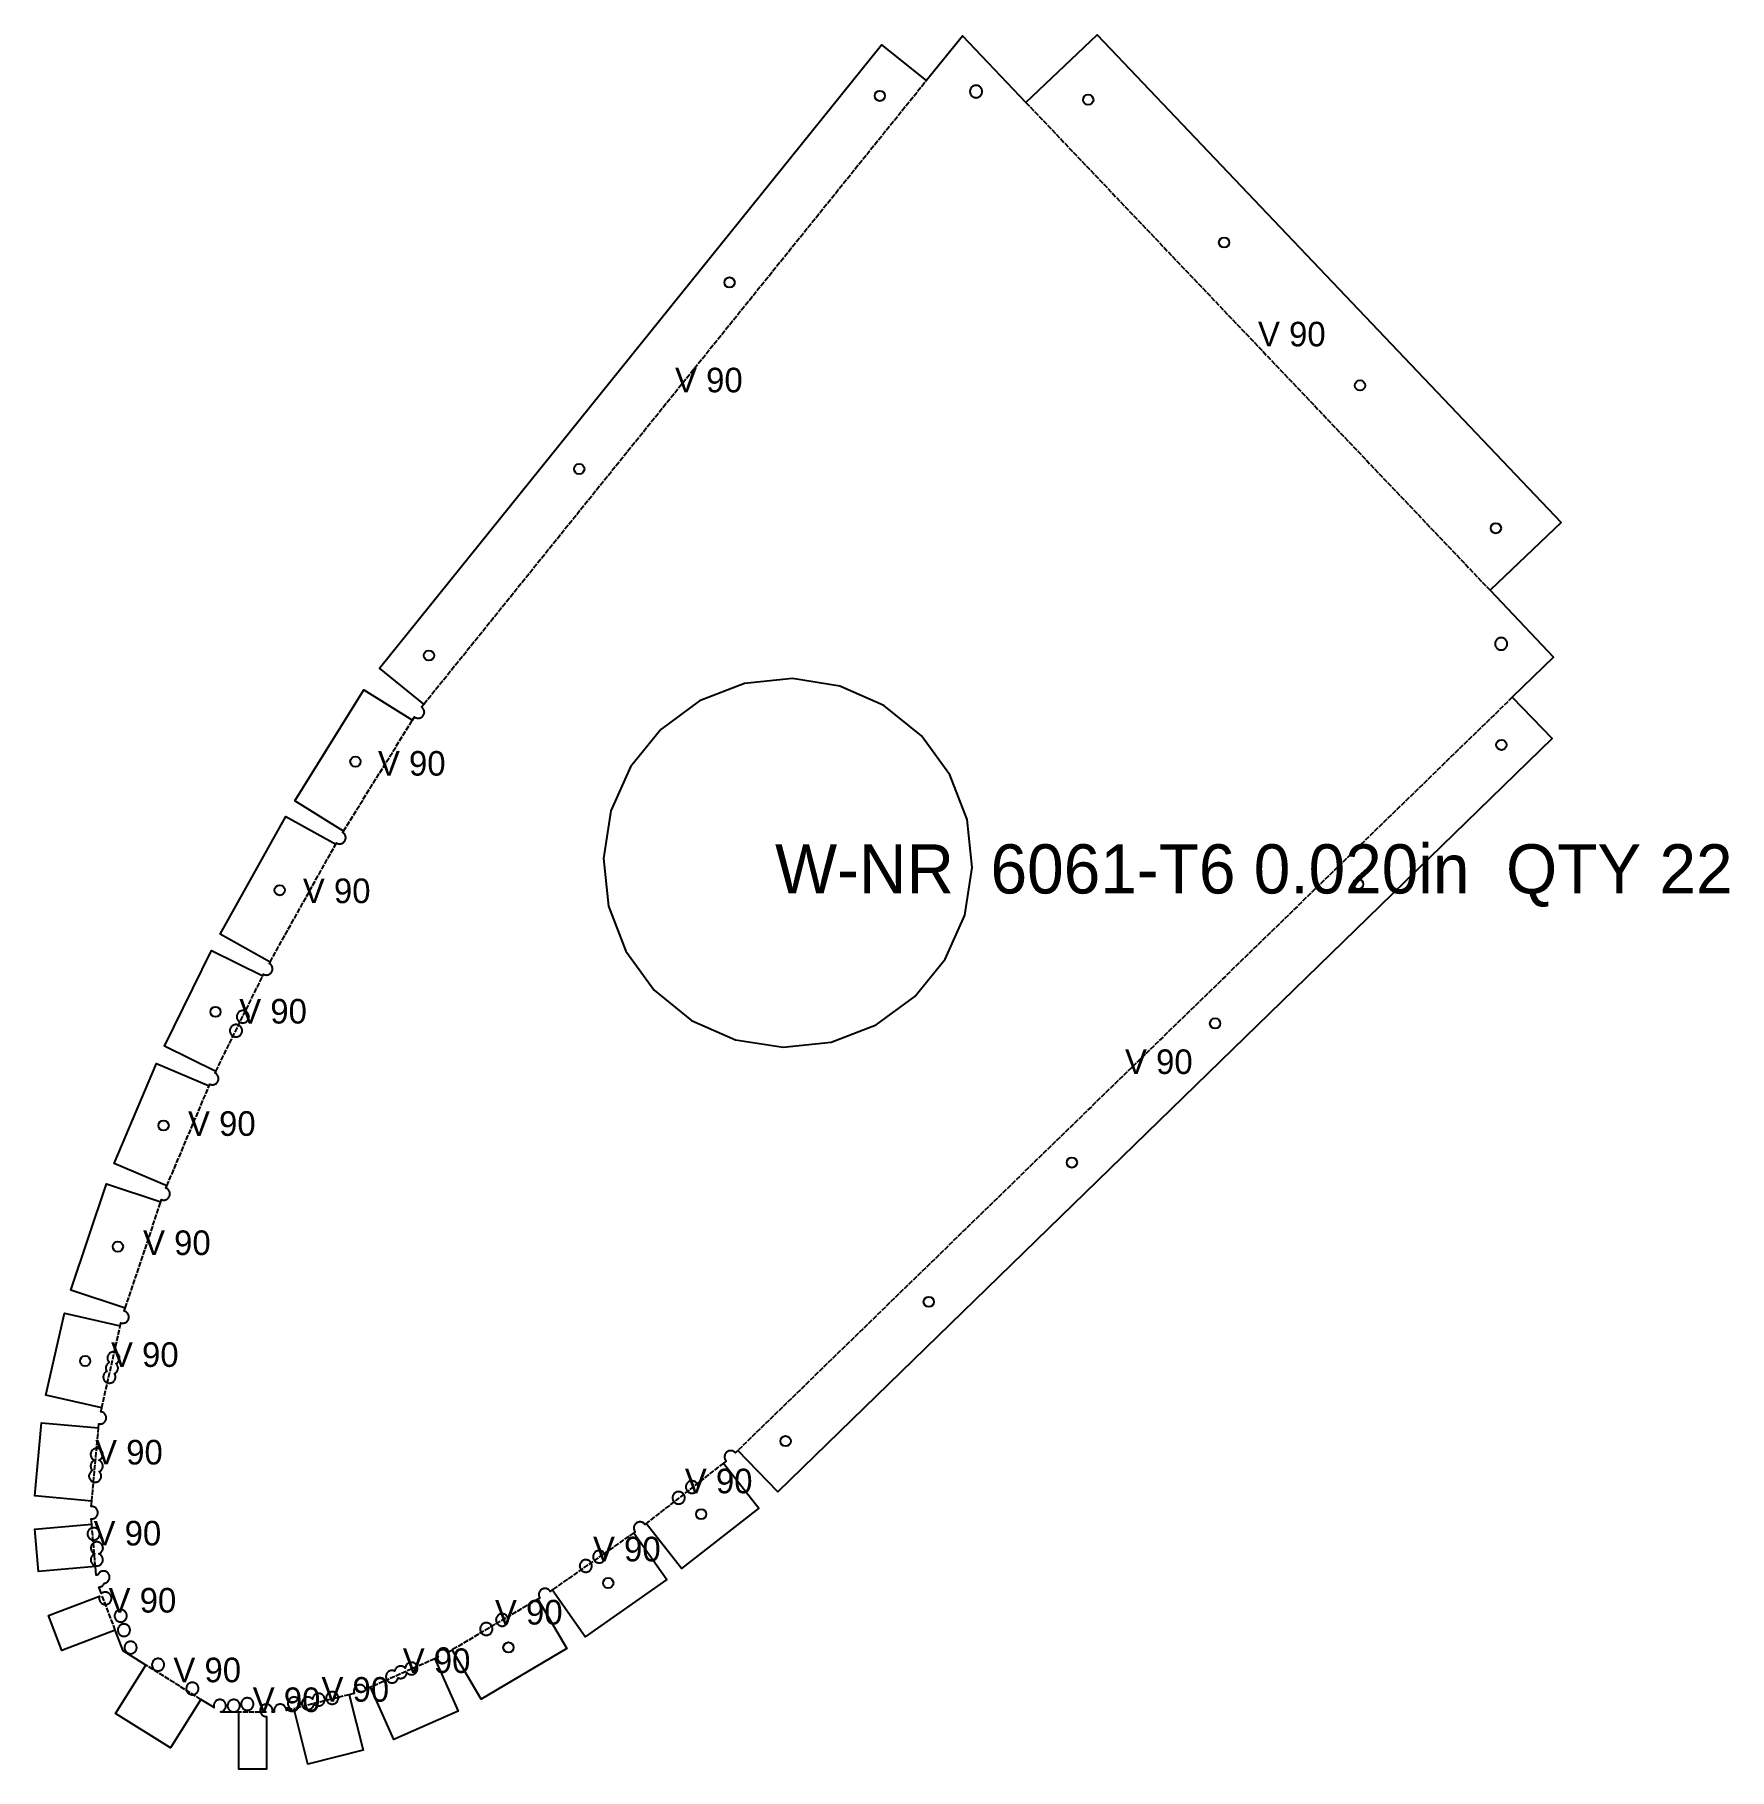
# Model space of a CAD drawing. Header units: millimetres. Extents: x -45 to 368, y -14 to 409.
import ezdxf

# ---------------------------------------------------------------- set-up
doc = ezdxf.new("R2010")
doc.units = ezdxf.units.MM
doc.linetypes.add('DASHED', pattern=[1.524, 1.27, -0.254])
for name, color, linetype in [('CUT', 7, 'CONTINUOUS'), ('ETCH', 8, 'CONTINUOUS'), ('HOLE', 6, 'CONTINUOUS'), ('VALLEY', 1, 'DASHED')]:
    doc.layers.add(name, color=color, linetype=linetype)

msp = doc.modelspace()

# ---------------------------------------------------------------- texts
at = {"layer": 'ETCH'}
for s, height, p in [('V 90', 6, (253.04, 333.19)), ('V 90', 6, (110.79, 321.98)), ('V 90', 6, (38.29, 228.46)), ('W-NR  6061-T6 0.020in  QTY 22', 12, (135.19, 199.71)), ('V 90', 6, (19.97, 197.36)), ('V 90', 6, (4.45, 167.98)), ('V 90', 6, (220.59, 155.67)), ('V 90', 6, (-8.06, 140.58)), ('V 90', 6, (-19.03, 111.5)), ('V 90', 6, (-26.85, 84.21)), ('V 90', 6, (-30.72, 60.4)), ('V 90', 6, (113.18, 53.37)), ('V 90', 6, (-31.1, 40.64)), ('V 90', 6, (90.77, 36.77)), ('V 90', 6, (-27.43, 24.27)), ('V 90', 6, (66.84, 21.35)), ('V 90', 6, (-11.62, 7.27)), ('V 90', 6, (44.35, 9.53)), ('V 90', 6, (24.51, 2.53)), ('V 90', 6, (7.74, 0))]:
    msp.add_text(s, height=height, dxfattribs=at).set_placement(p)

# ---------------------------------------------------------------- linework, layer by layer
at = {"layer": 'CUT'}
for points in [[(-0.71, 153.97), (-0.66, 154.11), (-0.62, 154.26), (-0.6, 154.4), (-0.59, 154.55), (-0.6, 154.7), (-0.62, 154.84), (-0.66, 154.98), (-0.71, 155.12), (-0.77, 155.26), (-0.85, 155.38), (-0.93, 155.5), (-1.03, 155.61), (-1.14, 155.71), (-1.26, 155.8), (-1.39, 155.87), (-1.48, 155.92), (-1.29, 156.3), (-13.83, 162.47), (-2.34, 185.82), (10.2, 179.65), (10.37, 180), (10.5, 179.93), (10.64, 179.88), (10.78, 179.85), (10.93, 179.83), (11.07, 179.82), (11.22, 179.83), (11.37, 179.85), (11.51, 179.88), (11.65, 179.93), (11.78, 180), (11.91, 180.07), (12.03, 180.16), (12.14, 180.26), (12.23, 180.37), (12.32, 180.49), (12.4, 180.61), (12.46, 180.75), (12.51, 180.88), (12.55, 181.03), (12.57, 181.17), (12.57, 181.32), (12.57, 181.47), (12.55, 181.61), (12.51, 181.76), (12.46, 181.89), (12.4, 182.03), (12.32, 182.15), (12.23, 182.27), (12.14, 182.38), (12.03, 182.48), (11.91, 182.57), (11.78, 182.64), (11.76, 182.65), (11.95, 182.99), (-0.25, 189.8), (15.78, 218.53), (27.98, 211.73), (28.16, 212.04), (28.22, 212.01), (28.35, 211.94), (28.49, 211.89), (28.63, 211.86), (28.78, 211.84), (28.92, 211.83), (29.07, 211.84), (29.22, 211.86), (29.36, 211.89), (29.5, 211.94), (29.63, 212.01), (29.76, 212.08), (29.88, 212.17), (29.99, 212.27), (30.08, 212.38), (30.17, 212.5), (30.25, 212.62), (30.31, 212.75), (30.36, 212.89), (30.4, 213.04), (30.42, 213.18), (30.42, 213.33), (30.42, 213.48), (30.4, 213.62), (30.36, 213.76), (30.31, 213.9), (30.25, 214.04), (30.17, 214.16), (30.08, 214.28), (29.99, 214.39), (29.88, 214.49), (29.76, 214.58), (29.68, 214.62), (29.87, 214.93), (18.01, 222.31), (34.85, 249.38), (46.71, 242), (47.2, 242.78), (47.28, 242.72), (47.4, 242.64), (47.53, 242.58), (47.67, 242.53), (47.82, 242.49), (47.96, 242.47), (48.11, 242.46), (48.26, 242.47), (48.4, 242.49), (48.54, 242.53), (48.68, 242.58), (48.82, 242.64), (48.94, 242.72), (49.06, 242.8), (49.17, 242.9), (49.27, 243.01), (49.36, 243.13), (49.43, 243.26), (49.49, 243.39), (49.54, 243.53), (49.58, 243.67), (49.6, 243.82), (49.61, 243.96), (49.6, 244.11), (49.58, 244.26), (49.54, 244.4), (49.49, 244.54), (49.43, 244.67), (49.36, 244.8), (49.27, 244.92), (49.17, 245.03), (49.06, 245.12), (48.94, 245.21), (48.93, 245.22), (49.5, 245.93), (38.63, 254.69), (161.2, 406.79), (172.07, 398.03), (180.91, 409), (196.41, 392.71), (213.77, 409.24), (327.05, 290.2), (309.68, 273.68), (325.18, 257.39), (315.08, 247.57), (324.82, 237.56), (135.84, 53.76), (126.09, 63.78), (125.51, 63.21), (125.42, 63.32), (125.31, 63.42), (125.19, 63.51), (125.06, 63.58), (124.93, 63.65), (124.79, 63.7), (124.65, 63.73), (124.5, 63.75), (124.35, 63.76), (124.21, 63.75), (124.06, 63.73), (123.92, 63.7), (123.78, 63.65), (123.65, 63.58), (123.52, 63.51), (123.4, 63.42), (123.29, 63.32), (123.2, 63.21), (123.11, 63.09), (123.03, 62.97), (122.97, 62.83), (122.92, 62.7), (122.88, 62.55), (122.86, 62.41), (122.85, 62.26), (122.86, 62.11), (122.88, 61.97), (122.92, 61.83), (122.97, 61.69), (123.03, 61.55), (123.11, 61.43), (123.2, 61.31), (123.26, 61.24), (122.61, 60.74), (131.22, 49.73), (112.36, 35), (103.75, 46.01), (103.45, 45.77), (103.4, 45.84), (103.3, 45.94), (103.19, 46.04), (103.07, 46.13), (102.95, 46.21), (102.81, 46.27), (102.67, 46.32), (102.53, 46.36), (102.39, 46.38), (102.24, 46.38), (102.09, 46.38), (101.95, 46.36), (101.8, 46.32), (101.67, 46.27), (101.53, 46.21), (101.41, 46.13), (101.29, 46.04), (101.18, 45.94), (101.08, 45.84), (100.99, 45.72), (100.92, 45.59), (100.85, 45.46), (100.8, 45.32), (100.77, 45.18), (100.75, 45.03), (100.74, 44.88), (100.75, 44.74), (100.77, 44.59), (100.8, 44.45), (100.85, 44.31), (100.92, 44.18), (100.99, 44.05), (101.04, 43.98), (100.73, 43.76), (108.75, 32.33), (88.83, 18.35), (80.81, 29.78), (80.32, 29.44), (80.3, 29.48), (80.21, 29.6), (80.11, 29.71), (80, 29.81), (79.88, 29.9), (79.76, 29.97), (79.62, 30.04), (79.48, 30.09), (79.34, 30.12), (79.2, 30.14), (79.05, 30.15), (78.9, 30.14), (78.76, 30.12), (78.61, 30.09), (78.48, 30.04), (78.34, 29.97), (78.22, 29.9), (78.1, 29.81), (77.99, 29.71), (77.89, 29.6), (77.8, 29.48), (77.73, 29.36), (77.66, 29.22), (77.61, 29.09), (77.58, 28.94), (77.56, 28.8), (77.55, 28.65), (77.56, 28.5), (77.58, 28.36), (77.61, 28.21), (77.66, 28.08), (77.73, 27.94), (77.8, 27.82), (77.29, 27.52), (84.4, 15.49), (63.48, 3.14), (56.38, 15.17), (55.64, 14.73), (55.6, 14.8), (55.53, 14.93), (55.44, 15.04), (55.34, 15.15), (55.23, 15.25), (55.12, 15.34), (54.99, 15.42), (54.86, 15.48), (54.72, 15.53), (54.57, 15.56), (54.43, 15.59), (54.28, 15.59), (54.13, 15.59), (53.99, 15.56), (53.85, 15.53), (53.71, 15.48), (53.57, 15.42), (53.45, 15.34), (53.33, 15.25), (53.22, 15.15), (53.12, 15.04), (53.03, 14.93), (52.96, 14.8), (52.9, 14.67), (52.85, 14.53), (52.81, 14.39), (52.79, 14.24), (52.78, 14.09), (52.79, 13.95), (52.81, 13.8), (52.85, 13.66), (52.9, 13.52), (52.96, 13.39), (52.97, 13.36), (52.18, 13.01), (57.85, 0.24), (42.18, -6.72), (36.51, 6.05), (35.34, 5.53), (35.33, 5.58), (35.28, 5.72), (35.21, 5.85), (35.14, 5.98), (35.05, 6.1), (34.95, 6.21), (34.84, 6.31), (34.72, 6.39), (34.6, 6.47), (34.46, 6.53), (34.33, 6.58), (34.18, 6.62), (34.04, 6.64), (33.89, 6.65), (33.74, 6.64), (33.6, 6.62), (33.45, 6.58), (33.32, 6.53), (33.18, 6.47), (33.06, 6.39), (32.94, 6.31), (32.83, 6.21), (32.73, 6.1), (32.64, 5.98), (32.57, 5.85), (32.5, 5.72), (32.45, 5.58), (32.42, 5.44), (32.4, 5.29), (32.39, 5.15), (32.4, 5), (32.42, 4.85), (32.45, 4.71), (32.5, 4.57), (32.51, 4.55), (31.27, 4.24), (34.69, -9.3), (21.18, -12.72), (17.81, 0.62), (17.81, 0.62), (17.96, 0.63), (18.1, 0.65), (18.25, 0.68), (18.38, 0.73), (18.52, 0.8), (18.64, 0.87), (18.76, 0.96), (18.87, 1.06), (18.97, 1.17), (19.06, 1.29), (19.13, 1.41), (19.2, 1.55), (19.25, 1.68), (19.28, 1.83), (19.3, 1.97), (19.31, 2.12), (19.3, 2.27), (19.28, 2.41), (19.25, 2.56), (19.2, 2.69), (19.13, 2.83), (19.06, 2.95), (18.97, 3.07), (18.87, 3.18), (18.76, 3.28), (18.64, 3.37), (18.52, 3.44), (18.38, 3.51), (18.25, 3.56), (18.1, 3.59), (17.96, 3.61), (17.81, 3.62), (17.66, 3.61), (17.52, 3.59), (17.37, 3.56), (17.24, 3.51), (17.1, 3.44), (16.98, 3.37), (16.86, 3.28), (16.75, 3.18), (16.65, 3.07), (16.56, 2.95), (16.49, 2.83), (16.42, 2.69), (16.37, 2.56), (16.34, 2.41), (16.32, 2.27), (16.31, 2.12), (16.32, 1.97), (16.34, 1.83), (16.37, 1.68), (16.42, 1.55), (16.49, 1.41), (16.56, 1.29), (16.65, 1.17), (16.75, 1.06), (16.86, 0.96), (16.98, 0.87), (17.1, 0.8), (17.24, 0.73), (17.3, 0.71), (15.94, 0.37), (15.94, 0.41), (15.94, 0.56), (15.91, 0.71), (15.88, 0.85), (15.83, 0.99), (15.77, 1.12), (15.69, 1.25), (15.6, 1.36), (15.5, 1.47), (15.39, 1.57), (15.28, 1.66), (15.15, 1.74), (15.02, 1.8), (14.88, 1.85), (14.74, 1.88), (14.59, 1.91), (14.44, 1.91), (14.3, 1.91), (14.15, 1.88), (14.01, 1.85), (13.87, 1.8), (13.74, 1.74), (13.61, 1.66), (13.49, 1.57), (13.38, 1.47), (13.28, 1.36), (13.2, 1.25), (13.12, 1.12), (13.06, 0.99), (13.01, 0.85), (12.97, 0.71), (12.95, 0.56), (12.94, 0.41), (12.95, 0.27), (12.97, 0.12), (13, 0), (12.49, 0), (12.52, 0.12), (12.55, 0.27), (12.55, 0.41), (12.55, 0.56), (12.52, 0.71), (12.49, 0.85), (12.44, 0.99), (12.38, 1.12), (12.3, 1.25), (12.21, 1.36), (12.11, 1.47), (12, 1.57), (11.89, 1.66), (11.76, 1.74), (11.63, 1.8), (11.49, 1.85), (11.35, 1.88), (11.2, 1.91), (11.05, 1.91), (10.91, 1.91), (10.76, 1.88), (10.62, 1.85), (10.48, 1.8), (10.35, 1.74), (10.22, 1.66), (10.1, 1.57), (9.99, 1.47), (9.89, 1.36), (9.81, 1.25), (9.73, 1.12), (9.67, 0.99), (9.62, 0.85), (9.58, 0.71), (9.56, 0.56), (9.55, 0.41), (9.56, 0.27), (9.58, 0.12), (9.62, -0.02), (9.67, -0.16), (9.73, -0.29), (9.81, -0.42), (9.89, -0.54), (9.99, -0.65), (10.1, -0.75), (10.22, -0.83), (10.35, -0.91), (10.48, -0.97), (10.62, -1.02), (10.76, -1.06), (10.91, -1.08), (11.05, -1.09), (11.13, -1.08), (11.13, -13.97), (4.35, -13.97), (4.35, 0), (0, 0), (-0.09, 0.05), (0.01, 0.07), (0.15, 0.1), (0.29, 0.15), (0.42, 0.22), (0.55, 0.29), (0.67, 0.38), (0.77, 0.48), (0.87, 0.59), (0.96, 0.71), (1.04, 0.83), (1.1, 0.96), (1.15, 1.1), (1.18, 1.25), (1.21, 1.39), (1.21, 1.54), (1.21, 1.69), (1.18, 1.83), (1.15, 1.97), (1.1, 2.11), (1.04, 2.25), (0.96, 2.37), (0.87, 2.49), (0.77, 2.6), (0.67, 2.7), (0.55, 2.79), (0.42, 2.86), (0.29, 2.92), (0.15, 2.97), (0.01, 3.01), (-0.14, 3.03), (-0.29, 3.04), (-0.43, 3.03), (-0.58, 3.01), (-0.72, 2.97), (-0.86, 2.92), (-0.99, 2.86), (-1.12, 2.79), (-1.24, 2.7), (-1.35, 2.6), (-1.45, 2.49), (-1.53, 2.37), (-1.61, 2.25), (-1.67, 2.11), (-1.72, 1.97), (-1.76, 1.83), (-1.78, 1.69), (-1.79, 1.54), (-1.78, 1.39), (-1.76, 1.25), (-1.72, 1.1), (-1.71, 1.07), (-4.92, 3.08), (-12.33, -8.77), (-25.73, -0.39), (-18.32, 11.46), (-23.86, 14.92), (-25.8, 20.01), (-38.85, 15.02), (-42.11, 23.54), (-29.62, 28.31), (-29.66, 28.18), (-29.7, 28.03), (-29.72, 27.89), (-29.73, 27.74), (-29.72, 27.59), (-29.7, 27.45), (-29.66, 27.3), (-29.61, 27.17), (-29.55, 27.03), (-29.48, 26.91), (-29.39, 26.79), (-29.29, 26.68), (-29.18, 26.58), (-29.06, 26.49), (-28.94, 26.42), (-28.8, 26.35), (-28.66, 26.3), (-28.52, 26.27), (-28.38, 26.25), (-28.23, 26.24), (-28.08, 26.25), (-27.94, 26.27), (-27.79, 26.3), (-27.65, 26.35), (-27.52, 26.42), (-27.4, 26.49), (-27.28, 26.58), (-27.17, 26.68), (-27.07, 26.79), (-26.98, 26.91), (-26.91, 27.03), (-26.84, 27.17), (-26.79, 27.3), (-26.76, 27.45), (-26.74, 27.59), (-26.73, 27.74), (-26.74, 27.89), (-26.76, 28.03), (-26.79, 28.18), (-26.84, 28.31), (-26.91, 28.45), (-26.98, 28.57), (-27.07, 28.69), (-27.17, 28.8), (-27.28, 28.9), (-27.4, 28.99), (-27.52, 29.06), (-27.65, 29.13), (-27.79, 29.18), (-27.94, 29.21), (-28.08, 29.23), (-28.23, 29.24), (-28.38, 29.23), (-28.52, 29.21), (-28.66, 29.18), (-28.8, 29.13), (-28.94, 29.06), (-29.06, 28.99), (-29.18, 28.9), (-29.2, 28.89), (-29.81, 30.5), (-29.71, 30.5), (-29.56, 30.53), (-29.42, 30.56), (-29.28, 30.61), (-29.15, 30.67), (-29.02, 30.75), (-28.9, 30.84), (-28.79, 30.94), (-28.7, 31.05), (-28.61, 31.16), (-28.53, 31.29), (-28.47, 31.42), (-28.47, 31.43), (-28.39, 31.44), (-28.24, 31.48), (-28.1, 31.53), (-27.97, 31.59), (-27.85, 31.67), (-27.73, 31.75), (-27.62, 31.85), (-27.52, 31.96), (-27.43, 32.08), (-27.36, 32.21), (-27.29, 32.34), (-27.24, 32.48), (-27.21, 32.62), (-27.19, 32.77), (-27.18, 32.91), (-27.19, 33.06), (-27.21, 33.21), (-27.24, 33.35), (-27.29, 33.49), (-27.36, 33.62), (-27.43, 33.75), (-27.52, 33.86), (-27.62, 33.97), (-27.73, 34.07), (-27.85, 34.16), (-27.97, 34.24), (-28.1, 34.3), (-28.24, 34.35), (-28.39, 34.38), (-28.53, 34.41), (-28.68, 34.41), (-28.83, 34.41), (-28.97, 34.38), (-29.11, 34.35), (-29.25, 34.3), (-29.39, 34.24), (-29.51, 34.16), (-29.63, 34.07), (-29.74, 33.97), (-29.84, 33.86), (-29.93, 33.75), (-30, 33.62), (-30.06, 33.49), (-30.07, 33.48), (-30.15, 33.47), (-30.29, 33.43), (-30.43, 33.38), (-30.47, 33.36), (-30.65, 35.47), (-44.57, 34.26), (-45.47, 44.61), (-31.55, 45.82), (-31.67, 47.16), (-31.55, 47.15), (-31.4, 47.16), (-31.25, 47.18), (-31.11, 47.21), (-30.97, 47.26), (-30.84, 47.33), (-30.71, 47.4), (-30.59, 47.49), (-30.49, 47.59), (-30.39, 47.7), (-30.3, 47.82), (-30.22, 47.94), (-30.16, 48.08), (-30.11, 48.21), (-30.08, 48.36), (-30.05, 48.5), (-30.05, 48.65), (-30.05, 48.8), (-30.08, 48.94), (-30.11, 49.09), (-30.16, 49.22), (-30.22, 49.36), (-30.3, 49.48), (-30.39, 49.6), (-30.49, 49.71), (-30.59, 49.81), (-30.71, 49.9), (-30.84, 49.97), (-30.97, 50.04), (-31.11, 50.09), (-31.25, 50.12), (-31.4, 50.14), (-31.55, 50.15), (-31.66, 50.14), (-31.54, 51.48), (-45.45, 52.77), (-43.81, 70.6), (-29.89, 69.32), (-29.8, 70.3), (-29.8, 70.3), (-29.65, 70.28), (-29.5, 70.27), (-29.36, 70.28), (-29.21, 70.3), (-29.07, 70.33), (-28.93, 70.38), (-28.8, 70.44), (-28.67, 70.52), (-28.55, 70.61), (-28.44, 70.71), (-28.35, 70.82), (-28.26, 70.93), (-28.18, 71.06), (-28.12, 71.19), (-28.07, 71.33), (-28.03, 71.48), (-28.01, 71.62), (-28, 71.77), (-28.01, 71.91), (-28.03, 72.06), (-28.07, 72.2), (-28.12, 72.34), (-28.18, 72.47), (-28.26, 72.6), (-28.35, 72.72), (-28.44, 72.83), (-28.55, 72.93), (-28.67, 73.02), (-28.8, 73.09), (-28.93, 73.15), (-29.07, 73.2), (-29.21, 73.24), (-29.33, 73.26), (-29.12, 74.22), (-42.74, 77.31), (-38.2, 97.29), (-24.58, 94.2), (-24.41, 94.92), (-24.41, 94.92), (-24.27, 94.89), (-24.12, 94.87), (-23.97, 94.86), (-23.83, 94.87), (-23.68, 94.89), (-23.54, 94.92), (-23.4, 94.97), (-23.27, 95.04), (-23.14, 95.11), (-23.02, 95.2), (-22.91, 95.3), (-22.81, 95.41), (-22.73, 95.52), (-22.65, 95.65), (-22.59, 95.78), (-22.54, 95.92), (-22.5, 96.07), (-22.48, 96.21), (-22.47, 96.36), (-22.48, 96.51), (-22.5, 96.65), (-22.54, 96.79), (-22.59, 96.93), (-22.65, 97.07), (-22.73, 97.19), (-22.81, 97.31), (-22.91, 97.42), (-23.02, 97.52), (-23.14, 97.61), (-23.27, 97.68), (-23.4, 97.74), (-23.54, 97.79), (-23.61, 97.81), (-23.37, 98.52), (-36.62, 102.95), (-27.94, 128.9), (-14.69, 124.47), (-14.51, 125.02), (-14.39, 124.98), (-14.25, 124.95), (-14.1, 124.92), (-13.96, 124.92), (-13.81, 124.92), (-13.66, 124.95), (-13.52, 124.98), (-13.38, 125.03), (-13.25, 125.09), (-13.12, 125.17), (-13, 125.26), (-12.9, 125.36), (-12.8, 125.46), (-12.71, 125.58), (-12.63, 125.71), (-12.57, 125.84), (-12.52, 125.98), (-12.49, 126.12), (-12.46, 126.27), (-12.46, 126.42), (-12.46, 126.56), (-12.49, 126.71), (-12.52, 126.85), (-12.57, 126.99), (-12.63, 127.12), (-12.71, 127.25), (-12.8, 127.37), (-12.9, 127.48), (-13, 127.58), (-13.12, 127.66), (-13.25, 127.74), (-13.38, 127.8), (-13.45, 127.83), (-13.22, 128.36), (-26.09, 133.8), (-15.76, 158.23), (-2.9, 152.79), (-2.73, 153.19), (-2.67, 153.16), (-2.53, 153.11), (-2.39, 153.08), (-2.24, 153.06), (-2.09, 153.05), (-1.95, 153.06), (-1.8, 153.08), (-1.66, 153.11), (-1.52, 153.16), (-1.39, 153.23), (-1.26, 153.3), (-1.14, 153.39), (-1.03, 153.49), (-0.93, 153.6), (-0.85, 153.71), (-0.77, 153.84), (-0.71, 153.97)], [(182.92, 396.08), (182.85, 395.95), (182.81, 395.81), (182.77, 395.66), (182.75, 395.52), (182.74, 395.37), (182.75, 395.22), (182.77, 395.08), (182.81, 394.94), (182.85, 394.8), (182.92, 394.66), (182.99, 394.54), (183.08, 394.42), (183.18, 394.31), (183.29, 394.21), (183.41, 394.12), (183.53, 394.05), (183.67, 393.99), (183.81, 393.94), (183.95, 393.9), (184.09, 393.88), (184.24, 393.87), (184.39, 393.88), (184.53, 393.9), (184.68, 393.94), (184.81, 393.99), (184.95, 394.05), (185.07, 394.12), (185.19, 394.21), (185.3, 394.31), (185.4, 394.42), (185.49, 394.54), (185.56, 394.66), (185.63, 394.8), (185.68, 394.94), (185.71, 395.08), (185.73, 395.22), (185.74, 395.37), (185.73, 395.52), (185.71, 395.66), (185.68, 395.81), (185.63, 395.95), (185.56, 396.08), (185.49, 396.2), (185.4, 396.32), (185.3, 396.43), (185.19, 396.53), (185.07, 396.62), (184.95, 396.69), (184.81, 396.76), (184.68, 396.81), (184.53, 396.84), (184.39, 396.86), (184.24, 396.87), (184.09, 396.86), (183.95, 396.84), (183.81, 396.81), (183.67, 396.76), (183.53, 396.69), (183.41, 396.62), (183.29, 396.53), (183.18, 396.43), (183.08, 396.32), (182.99, 396.2), (182.92, 396.08)], [(310.99, 261.2), (310.94, 261.06), (310.91, 260.92), (310.89, 260.77), (310.88, 260.62), (310.89, 260.48), (310.91, 260.33), (310.94, 260.19), (310.99, 260.05), (311.06, 259.92), (311.13, 259.79), (311.22, 259.67), (311.32, 259.56), (311.43, 259.46), (311.55, 259.38), (311.67, 259.3), (311.8, 259.24), (311.94, 259.19), (312.09, 259.15), (312.23, 259.13), (312.38, 259.12), (312.53, 259.13), (312.67, 259.15), (312.81, 259.19), (312.95, 259.24), (313.09, 259.3), (313.21, 259.38), (313.33, 259.46), (313.44, 259.56), (313.54, 259.67), (313.63, 259.79), (313.7, 259.92), (313.76, 260.05), (313.81, 260.19), (313.85, 260.33), (313.87, 260.48), (313.88, 260.62), (313.87, 260.77), (313.85, 260.92), (313.81, 261.06), (313.76, 261.2), (313.7, 261.33), (313.63, 261.46), (313.54, 261.58), (313.44, 261.68), (313.33, 261.78), (313.21, 261.87), (313.09, 261.95), (312.95, 262.01), (312.81, 262.06), (312.67, 262.09), (312.53, 262.12), (312.38, 262.12), (312.23, 262.12), (312.09, 262.09), (311.94, 262.06), (311.8, 262.01), (311.67, 261.95), (311.55, 261.87), (311.43, 261.78), (311.32, 261.68), (311.22, 261.58), (311.13, 261.46), (311.06, 261.33), (310.99, 261.2)], [(116.78, 246.68), (107.28, 239.76), (99.9, 230.62), (95.14, 219.89), (93.32, 208.28), (94.56, 196.6), (98.79, 185.64), (105.7, 176.14), (114.84, 168.76), (125.58, 164), (137.19, 162.18), (148.87, 163.42), (159.83, 167.65), (169.32, 174.57), (176.7, 183.71), (181.47, 194.44), (183.29, 206.05), (182.05, 217.73), (177.82, 228.69), (170.9, 238.19), (161.76, 245.57), (151.02, 250.33), (139.42, 252.15), (127.74, 250.91), (116.78, 246.68)], [(4.27, 170.71), (4.17, 170.6), (4.08, 170.48), (4.01, 170.35), (3.94, 170.22), (3.89, 170.08), (3.86, 169.94), (3.84, 169.79), (3.83, 169.65), (3.84, 169.5), (3.86, 169.35), (3.89, 169.21), (3.94, 169.07), (4.01, 168.94), (4.08, 168.81), (4.17, 168.7), (4.27, 168.59), (4.38, 168.49), (4.5, 168.4), (4.62, 168.32), (4.76, 168.26), (4.89, 168.21), (5.04, 168.18), (5.18, 168.15), (5.33, 168.15), (5.48, 168.15), (5.62, 168.18), (5.76, 168.21), (5.9, 168.26), (6.04, 168.32), (6.16, 168.4), (6.28, 168.49), (6.39, 168.59), (6.49, 168.7), (6.58, 168.81), (6.65, 168.94), (6.72, 169.07), (6.76, 169.21), (6.8, 169.35), (6.82, 169.5), (6.83, 169.65), (6.82, 169.79), (6.8, 169.94), (6.76, 170.08), (6.72, 170.22), (6.65, 170.35), (6.58, 170.48), (6.49, 170.6), (6.39, 170.71), (6.28, 170.81), (6.16, 170.89), (6.04, 170.97), (5.9, 171.03), (5.76, 171.08), (5.62, 171.12), (5.48, 171.14), (5.33, 171.15), (5.18, 171.14), (5.04, 171.12), (4.89, 171.08), (4.76, 171.03), (4.62, 170.97), (4.5, 170.89), (4.38, 170.81), (4.27, 170.71)], [(2.94, 167.54), (2.82, 167.47), (2.7, 167.38), (2.59, 167.28), (2.49, 167.17), (2.4, 167.05), (2.33, 166.93), (2.27, 166.8), (2.22, 166.66), (2.18, 166.51), (2.16, 166.37), (2.15, 166.22), (2.16, 166.07), (2.18, 165.93), (2.22, 165.79), (2.27, 165.65), (2.33, 165.51), (2.4, 165.39), (2.49, 165.27), (2.59, 165.16), (2.7, 165.06), (2.82, 164.97), (2.94, 164.9), (3.08, 164.84), (3.22, 164.79), (3.36, 164.75), (3.5, 164.73), (3.65, 164.72), (3.8, 164.73), (3.94, 164.75), (4.09, 164.79), (4.23, 164.84), (4.36, 164.9), (4.48, 164.97), (4.6, 165.06), (4.71, 165.16), (4.81, 165.27), (4.9, 165.39), (4.97, 165.51), (5.04, 165.65), (5.09, 165.79), (5.12, 165.93), (5.14, 166.07), (5.15, 166.22), (5.14, 166.37), (5.12, 166.51), (5.09, 166.66), (5.04, 166.8), (4.97, 166.93), (4.9, 167.05), (4.81, 167.17), (4.71, 167.28), (4.6, 167.38), (4.48, 167.47), (4.36, 167.54), (4.23, 167.61), (4.09, 167.66), (3.94, 167.69), (3.8, 167.71), (3.65, 167.72), (3.5, 167.71), (3.36, 167.69), (3.22, 167.66), (3.08, 167.61), (2.94, 167.54)], [(-26.68, 87.8), (-26.82, 87.75), (-26.95, 87.69), (-27.08, 87.62), (-27.19, 87.53), (-27.3, 87.43), (-27.4, 87.32), (-27.49, 87.2), (-27.57, 87.08), (-27.63, 86.94), (-27.68, 86.8), (-27.71, 86.66), (-27.73, 86.52), (-27.74, 86.37), (-27.73, 86.22), (-27.71, 86.08), (-27.68, 85.93), (-27.63, 85.79), (-27.57, 85.66), (-27.49, 85.53), (-27.4, 85.42), (-27.3, 85.31), (-27.27, 85.28), (-27.34, 85.24), (-27.46, 85.17), (-27.58, 85.08), (-27.69, 84.98), (-27.79, 84.87), (-27.88, 84.75), (-27.95, 84.63), (-28.02, 84.49), (-28.07, 84.35), (-28.1, 84.21), (-28.12, 84.07), (-28.13, 83.92), (-28.12, 83.77), (-28.1, 83.63), (-28.07, 83.48), (-28.02, 83.34), (-27.95, 83.21), (-27.89, 83.11), (-27.94, 83.08), (-28.07, 83.01), (-28.19, 82.92), (-28.3, 82.82), (-28.4, 82.71), (-28.48, 82.59), (-28.56, 82.46), (-28.62, 82.33), (-28.67, 82.19), (-28.71, 82.05), (-28.73, 81.9), (-28.74, 81.76), (-28.73, 81.61), (-28.71, 81.47), (-28.67, 81.32), (-28.62, 81.18), (-28.56, 81.05), (-28.48, 80.92), (-28.4, 80.81), (-28.3, 80.7), (-28.19, 80.6), (-28.07, 80.51), (-27.94, 80.43), (-27.81, 80.37), (-27.67, 80.32), (-27.53, 80.29), (-27.38, 80.27), (-27.24, 80.26), (-27.09, 80.27), (-26.94, 80.29), (-26.8, 80.32), (-26.66, 80.37), (-26.53, 80.43), (-26.4, 80.51), (-26.28, 80.6), (-26.18, 80.7), (-26.08, 80.81), (-25.99, 80.92), (-25.91, 81.05), (-25.85, 81.18), (-25.8, 81.32), (-25.77, 81.47), (-25.74, 81.61), (-25.74, 81.76), (-25.74, 81.9), (-25.77, 82.05), (-25.8, 82.19), (-25.85, 82.33), (-25.91, 82.46), (-25.98, 82.57), (-25.92, 82.6), (-25.8, 82.67), (-25.68, 82.76), (-25.57, 82.86), (-25.47, 82.97), (-25.38, 83.08), (-25.31, 83.21), (-25.25, 83.34), (-25.2, 83.48), (-25.16, 83.63), (-25.14, 83.77), (-25.13, 83.92), (-25.14, 84.07), (-25.16, 84.21), (-25.2, 84.35), (-25.25, 84.49), (-25.31, 84.63), (-25.38, 84.75), (-25.47, 84.87), (-25.57, 84.98), (-25.61, 85.01), (-25.54, 85.05), (-25.41, 85.12), (-25.29, 85.21), (-25.18, 85.31), (-25.08, 85.42), (-24.99, 85.53), (-24.92, 85.66), (-24.86, 85.79), (-24.81, 85.93), (-24.77, 86.08), (-24.75, 86.22), (-24.74, 86.37), (-24.75, 86.52), (-24.77, 86.66), (-24.81, 86.8), (-24.86, 86.94), (-24.92, 87.08), (-24.99, 87.2), (-25.08, 87.32), (-25.18, 87.43), (-25.29, 87.53), (-25.41, 87.62), (-25.54, 87.69), (-25.67, 87.75), (-25.81, 87.8), (-25.95, 87.84), (-26.1, 87.86), (-26.24, 87.87), (-26.39, 87.86), (-26.53, 87.84), (-26.68, 87.8)], [(-30.33, 64.35), (-30.47, 64.34), (-30.62, 64.32), (-30.76, 64.29), (-30.9, 64.24), (-31.03, 64.17), (-31.16, 64.1), (-31.28, 64.01), (-31.39, 63.91), (-31.49, 63.8), (-31.57, 63.68), (-31.65, 63.56), (-31.71, 63.42), (-31.76, 63.29), (-31.8, 63.14), (-31.82, 63), (-31.83, 62.85), (-31.82, 62.7), (-31.8, 62.56), (-31.76, 62.41), (-31.71, 62.28), (-31.65, 62.14), (-31.57, 62.02), (-31.49, 61.9), (-31.39, 61.79), (-31.28, 61.69), (-31.16, 61.6), (-31.03, 61.53), (-30.9, 61.46), (-30.82, 61.44), (-30.91, 61.4), (-31.04, 61.34), (-31.17, 61.26), (-31.29, 61.18), (-31.4, 61.08), (-31.49, 60.97), (-31.58, 60.85), (-31.66, 60.72), (-31.72, 60.59), (-31.77, 60.45), (-31.81, 60.31), (-31.83, 60.16), (-31.83, 60.02), (-31.83, 59.87), (-31.81, 59.72), (-31.77, 59.58), (-31.72, 59.44), (-31.66, 59.31), (-31.58, 59.18), (-31.49, 59.07), (-31.4, 58.96), (-31.36, 58.92), (-31.43, 58.89), (-31.56, 58.81), (-31.68, 58.73), (-31.78, 58.63), (-31.88, 58.52), (-31.97, 58.4), (-32.05, 58.27), (-32.11, 58.14), (-32.16, 58), (-32.2, 57.86), (-32.22, 57.71), (-32.22, 57.57), (-32.22, 57.42), (-32.2, 57.27), (-32.16, 57.13), (-32.11, 56.99), (-32.05, 56.86), (-31.97, 56.73), (-31.88, 56.62), (-31.78, 56.51), (-31.68, 56.41), (-31.56, 56.32), (-31.43, 56.24), (-31.3, 56.18), (-31.16, 56.13), (-31.02, 56.1), (-30.87, 56.07), (-30.72, 56.07), (-30.58, 56.07), (-30.43, 56.1), (-30.29, 56.13), (-30.15, 56.18), (-30.02, 56.24), (-29.89, 56.32), (-29.77, 56.41), (-29.66, 56.51), (-29.56, 56.62), (-29.48, 56.73), (-29.4, 56.86), (-29.34, 56.99), (-29.29, 57.13), (-29.25, 57.27), (-29.23, 57.42), (-29.22, 57.57), (-29.23, 57.71), (-29.25, 57.86), (-29.29, 58), (-29.34, 58.14), (-29.4, 58.27), (-29.48, 58.4), (-29.56, 58.52), (-29.66, 58.63), (-29.7, 58.66), (-29.63, 58.69), (-29.5, 58.77), (-29.38, 58.86), (-29.27, 58.96), (-29.17, 59.07), (-29.09, 59.18), (-29.01, 59.31), (-28.95, 59.44), (-28.9, 59.58), (-28.86, 59.72), (-28.84, 59.87), (-28.83, 60.02), (-28.84, 60.16), (-28.86, 60.31), (-28.9, 60.45), (-28.95, 60.59), (-29.01, 60.72), (-29.09, 60.85), (-29.17, 60.97), (-29.27, 61.08), (-29.38, 61.18), (-29.5, 61.26), (-29.63, 61.34), (-29.76, 61.4), (-29.84, 61.43), (-29.75, 61.46), (-29.62, 61.53), (-29.49, 61.6), (-29.38, 61.69), (-29.27, 61.79), (-29.17, 61.9), (-29.08, 62.02), (-29, 62.14), (-28.94, 62.28), (-28.89, 62.41), (-28.86, 62.56), (-28.83, 62.7), (-28.83, 62.85), (-28.83, 63), (-28.86, 63.14), (-28.89, 63.29), (-28.94, 63.42), (-29, 63.56), (-29.08, 63.68), (-29.17, 63.8), (-29.27, 63.91), (-29.38, 64.01), (-29.49, 64.1), (-29.62, 64.17), (-29.75, 64.24), (-29.89, 64.29), (-30.03, 64.32), (-30.18, 64.34), (-30.33, 64.35)], [(113.49, 55.33), (113.45, 55.18), (113.43, 55.04), (113.42, 54.89), (113.43, 54.74), (113.45, 54.6), (113.49, 54.46), (113.54, 54.32), (113.6, 54.18), (113.68, 54.06), (113.76, 53.94), (113.86, 53.83), (113.97, 53.73), (114.09, 53.64), (114.22, 53.57), (114.35, 53.51), (114.49, 53.46), (114.63, 53.42), (114.78, 53.4), (114.92, 53.39), (115.07, 53.4), (115.22, 53.42), (115.36, 53.46), (115.5, 53.51), (115.63, 53.57), (115.76, 53.64), (115.88, 53.73), (115.98, 53.83), (116.08, 53.94), (116.17, 54.06), (116.25, 54.18), (116.31, 54.32), (116.36, 54.46), (116.4, 54.6), (116.42, 54.74), (116.42, 54.89), (116.42, 55.04), (116.4, 55.18), (116.36, 55.33), (116.31, 55.47), (116.25, 55.6), (116.17, 55.73), (116.08, 55.84), (115.98, 55.95), (115.88, 56.05), (115.76, 56.14), (115.63, 56.21), (115.5, 56.28), (115.36, 56.33), (115.22, 56.36), (115.07, 56.38), (114.92, 56.39), (114.78, 56.38), (114.63, 56.36), (114.49, 56.33), (114.35, 56.28), (114.22, 56.21), (114.09, 56.14), (113.97, 56.05), (113.86, 55.95), (113.76, 55.84), (113.68, 55.73), (113.6, 55.6), (113.54, 55.47), (113.49, 55.33)], [(110.18, 52.11), (110.2, 51.96), (110.23, 51.82), (110.28, 51.68), (110.35, 51.55), (110.42, 51.42), (110.51, 51.3), (110.61, 51.19), (110.72, 51.09), (110.84, 51.01), (110.96, 50.93), (111.1, 50.87), (111.23, 50.82), (111.38, 50.78), (111.52, 50.76), (111.67, 50.75), (111.82, 50.76), (111.96, 50.78), (112.11, 50.82), (112.24, 50.87), (112.38, 50.93), (112.5, 51.01), (112.62, 51.09), (112.73, 51.19), (112.83, 51.3), (112.92, 51.42), (112.99, 51.55), (113.06, 51.68), (113.11, 51.82), (113.14, 51.96), (113.16, 52.11), (113.17, 52.25), (113.16, 52.4), (113.14, 52.55), (113.11, 52.69), (113.06, 52.83), (112.99, 52.96), (112.92, 53.09), (112.83, 53.2), (112.73, 53.31), (112.62, 53.41), (112.5, 53.5), (112.38, 53.58), (112.24, 53.64), (112.11, 53.69), (111.96, 53.72), (111.82, 53.75), (111.67, 53.75), (111.52, 53.75), (111.38, 53.72), (111.23, 53.69), (111.1, 53.64), (110.96, 53.58), (110.84, 53.5), (110.72, 53.41), (110.61, 53.31), (110.51, 53.2), (110.42, 53.09), (110.35, 52.96), (110.28, 52.83), (110.23, 52.69), (110.2, 52.55), (110.18, 52.4), (110.17, 52.25), (110.18, 52.11)], [(-30.52, 44.86), (-30.66, 44.91), (-30.8, 44.95), (-30.95, 44.97), (-31.1, 44.98), (-31.24, 44.97), (-31.39, 44.95), (-31.53, 44.91), (-31.67, 44.86), (-31.8, 44.8), (-31.93, 44.72), (-32.05, 44.64), (-32.16, 44.54), (-32.26, 44.43), (-32.34, 44.31), (-32.42, 44.18), (-32.48, 44.05), (-32.53, 43.91), (-32.57, 43.77), (-32.59, 43.62), (-32.6, 43.48), (-32.59, 43.33), (-32.57, 43.18), (-32.53, 43.04), (-32.48, 42.9), (-32.42, 42.77), (-32.34, 42.64), (-32.26, 42.53), (-32.16, 42.42), (-32.05, 42.32), (-31.93, 42.23), (-31.8, 42.15), (-31.67, 42.09), (-31.53, 42.04), (-31.39, 42.01), (-31.24, 41.98), (-31.1, 41.98), (-30.95, 41.98), (-30.8, 42.01), (-30.66, 42.04), (-30.52, 42.09), (-30.39, 42.15), (-30.26, 42.23), (-30.14, 42.32), (-30.04, 42.42), (-29.94, 42.53), (-29.85, 42.64), (-29.77, 42.77), (-29.71, 42.9), (-29.66, 43.04), (-29.63, 43.18), (-29.6, 43.33), (-29.6, 43.48), (-29.6, 43.62), (-29.63, 43.77), (-29.66, 43.91), (-29.71, 44.05), (-29.77, 44.18), (-29.85, 44.31), (-29.94, 44.43), (-30.04, 44.54), (-30.14, 44.64), (-30.26, 44.72), (-30.39, 44.8), (-30.52, 44.86)], [(-29.35, 41.16), (-29.46, 41.25), (-29.59, 41.33), (-29.72, 41.39), (-29.86, 41.44), (-30.01, 41.47), (-30.15, 41.5), (-30.3, 41.5), (-30.44, 41.5), (-30.59, 41.47), (-30.73, 41.44), (-30.87, 41.39), (-31, 41.33), (-31.13, 41.25), (-31.25, 41.16), (-31.36, 41.06), (-31.46, 40.95), (-31.55, 40.84), (-31.62, 40.71), (-31.68, 40.58), (-31.73, 40.44), (-31.77, 40.3), (-31.79, 40.15), (-31.8, 40), (-31.79, 39.86), (-31.77, 39.71), (-31.73, 39.57), (-31.68, 39.43), (-31.62, 39.3), (-31.55, 39.17), (-31.46, 39.05), (-31.36, 38.94), (-31.25, 38.84), (-31.13, 38.76), (-31, 38.68), (-30.87, 38.62), (-30.79, 38.59), (-30.88, 38.56), (-31.01, 38.49), (-31.14, 38.42), (-31.26, 38.33), (-31.37, 38.23), (-31.46, 38.12), (-31.55, 38), (-31.63, 37.88), (-31.69, 37.74), (-31.74, 37.61), (-31.78, 37.46), (-31.8, 37.32), (-31.81, 37.17), (-31.8, 37.02), (-31.78, 36.88), (-31.74, 36.73), (-31.69, 36.6), (-31.63, 36.46), (-31.55, 36.34), (-31.46, 36.22), (-31.37, 36.11), (-31.26, 36.01), (-31.14, 35.92), (-31.01, 35.85), (-30.88, 35.78), (-30.74, 35.73), (-30.6, 35.7), (-30.45, 35.68), (-30.31, 35.67), (-30.16, 35.68), (-30.01, 35.7), (-29.87, 35.73), (-29.73, 35.78), (-29.6, 35.85), (-29.47, 35.92), (-29.35, 36.01), (-29.24, 36.11), (-29.15, 36.22), (-29.06, 36.34), (-28.98, 36.46), (-28.92, 36.6), (-28.87, 36.73), (-28.83, 36.88), (-28.81, 37.02), (-28.81, 37.17), (-28.81, 37.32), (-28.83, 37.46), (-28.87, 37.61), (-28.92, 37.74), (-28.98, 37.88), (-29.06, 38), (-29.15, 38.12), (-29.24, 38.23), (-29.35, 38.33), (-29.47, 38.42), (-29.6, 38.49), (-29.73, 38.56), (-29.81, 38.58), (-29.72, 38.62), (-29.59, 38.68), (-29.46, 38.76), (-29.35, 38.84), (-29.24, 38.94), (-29.14, 39.05), (-29.05, 39.17), (-28.97, 39.3), (-28.91, 39.43), (-28.86, 39.57), (-28.83, 39.71), (-28.81, 39.86), (-28.8, 40), (-28.81, 40.15), (-28.83, 40.3), (-28.86, 40.44), (-28.91, 40.58), (-28.97, 40.71), (-29.05, 40.84), (-29.14, 40.95), (-29.24, 41.06), (-29.35, 41.16)], [(90.79, 38.04), (90.78, 37.89), (90.79, 37.75), (90.81, 37.6), (90.84, 37.46), (90.89, 37.32), (90.96, 37.19), (91.03, 37.06), (91.12, 36.94), (91.22, 36.83), (91.33, 36.73), (91.45, 36.65), (91.57, 36.57), (91.71, 36.51), (91.84, 36.46), (91.99, 36.42), (92.13, 36.4), (92.28, 36.39), (92.43, 36.4), (92.57, 36.42), (92.71, 36.46), (92.85, 36.51), (92.99, 36.57), (93.11, 36.65), (93.23, 36.73), (93.34, 36.83), (93.44, 36.94), (93.53, 37.06), (93.6, 37.19), (93.67, 37.32), (93.71, 37.46), (93.75, 37.6), (93.77, 37.75), (93.78, 37.89), (93.77, 38.04), (93.75, 38.19), (93.71, 38.33), (93.67, 38.47), (93.6, 38.6), (93.53, 38.73), (93.44, 38.85), (93.34, 38.95), (93.23, 39.05), (93.11, 39.14), (92.99, 39.22), (92.85, 39.28), (92.71, 39.33), (92.57, 39.36), (92.43, 39.39), (92.28, 39.39), (92.13, 39.39), (91.99, 39.36), (91.84, 39.33), (91.71, 39.28), (91.57, 39.22), (91.45, 39.14), (91.33, 39.05), (91.22, 38.95), (91.12, 38.85), (91.03, 38.73), (90.96, 38.6), (90.89, 38.47), (90.84, 38.33), (90.81, 38.19), (90.79, 38.04)], [(87.62, 35.07), (87.69, 34.93), (87.76, 34.81), (87.85, 34.69), (87.95, 34.58), (88.06, 34.48), (88.18, 34.39), (88.3, 34.32), (88.44, 34.25), (88.57, 34.2), (88.72, 34.17), (88.86, 34.15), (89.01, 34.14), (89.16, 34.15), (89.3, 34.17), (89.44, 34.2), (89.58, 34.25), (89.72, 34.32), (89.84, 34.39), (89.96, 34.48), (90.07, 34.58), (90.17, 34.69), (90.26, 34.81), (90.33, 34.93), (90.4, 35.07), (90.44, 35.2), (90.48, 35.35), (90.5, 35.49), (90.51, 35.64), (90.5, 35.79), (90.48, 35.93), (90.44, 36.08), (90.4, 36.21), (90.33, 36.35), (90.26, 36.47), (90.17, 36.59), (90.07, 36.7), (89.96, 36.8), (89.84, 36.89), (89.72, 36.96), (89.58, 37.03), (89.44, 37.08), (89.3, 37.11), (89.16, 37.13), (89.01, 37.14), (88.86, 37.13), (88.72, 37.11), (88.57, 37.08), (88.44, 37.03), (88.3, 36.96), (88.18, 36.89), (88.06, 36.8), (87.95, 36.7), (87.85, 36.59), (87.76, 36.47), (87.69, 36.35), (87.62, 36.21), (87.57, 36.08), (87.54, 35.93), (87.52, 35.79), (87.51, 35.64), (87.52, 35.49), (87.54, 35.35), (87.57, 35.2), (87.62, 35.07)], [(-23.1, 24.04), (-23.16, 24.17), (-23.24, 24.3), (-23.33, 24.42), (-23.43, 24.52), (-23.54, 24.62), (-23.65, 24.71), (-23.78, 24.79), (-23.91, 24.85), (-24.05, 24.9), (-24.2, 24.94), (-24.34, 24.96), (-24.49, 24.96), (-24.63, 24.96), (-24.78, 24.94), (-24.92, 24.9), (-25.06, 24.85), (-25.19, 24.79), (-25.32, 24.71), (-25.44, 24.62), (-25.55, 24.52), (-25.65, 24.42), (-25.74, 24.3), (-25.81, 24.17), (-25.87, 24.04), (-25.92, 23.9), (-25.96, 23.76), (-25.98, 23.61), (-25.99, 23.46), (-25.98, 23.32), (-25.96, 23.17), (-25.92, 23.03), (-25.87, 22.89), (-25.81, 22.76), (-25.74, 22.63), (-25.65, 22.51), (-25.55, 22.4), (-25.44, 22.3), (-25.32, 22.22), (-25.19, 22.14), (-25.06, 22.08), (-24.92, 22.03), (-24.78, 21.99), (-24.63, 21.97), (-24.49, 21.96), (-24.34, 21.97), (-24.2, 21.99), (-24.05, 22.03), (-23.91, 22.08), (-23.78, 22.14), (-23.65, 22.22), (-23.54, 22.3), (-23.43, 22.4), (-23.33, 22.51), (-23.24, 22.63), (-23.16, 22.76), (-23.1, 22.89), (-23.05, 23.03), (-23.02, 23.17), (-23, 23.32), (-22.99, 23.46), (-23, 23.61), (-23.02, 23.76), (-23.05, 23.9), (-23.1, 24.04)], [(-22.2, 20.14), (-22.22, 20.28), (-22.25, 20.43), (-22.3, 20.56), (-22.37, 20.7), (-22.44, 20.82), (-22.53, 20.94), (-22.63, 21.05), (-22.74, 21.15), (-22.86, 21.24), (-22.98, 21.31), (-23.12, 21.38), (-23.25, 21.43), (-23.4, 21.46), (-23.54, 21.48), (-23.69, 21.49), (-23.84, 21.48), (-23.98, 21.46), (-24.12, 21.43), (-24.26, 21.38), (-24.4, 21.31), (-24.52, 21.24), (-24.64, 21.15), (-24.75, 21.05), (-24.85, 20.94), (-24.94, 20.82), (-25.01, 20.7), (-25.08, 20.56), (-25.12, 20.43), (-25.16, 20.28), (-25.18, 20.14), (-25.19, 19.99), (-25.18, 19.84), (-25.16, 19.7), (-25.12, 19.55), (-25.08, 19.42), (-25.01, 19.28), (-24.94, 19.16), (-24.85, 19.04), (-24.75, 18.93), (-24.64, 18.83), (-24.52, 18.74), (-24.4, 18.67), (-24.26, 18.6), (-24.12, 18.55), (-23.98, 18.52), (-23.84, 18.5), (-23.69, 18.49), (-23.54, 18.5), (-23.4, 18.52), (-23.25, 18.55), (-23.12, 18.6), (-22.98, 18.67), (-22.86, 18.74), (-22.74, 18.83), (-22.63, 18.93), (-22.53, 19.04), (-22.44, 19.16), (-22.37, 19.28), (-22.3, 19.42), (-22.25, 19.55), (-22.22, 19.7), (-22.2, 19.84), (-22.19, 19.99), (-22.2, 20.14)], [(63.58, 19.31), (63.68, 19.2), (63.79, 19.11), (63.9, 19.02), (64.03, 18.94), (64.16, 18.88), (64.3, 18.83), (64.45, 18.79), (64.59, 18.77), (64.74, 18.76), (64.88, 18.77), (65.03, 18.79), (65.17, 18.83), (65.31, 18.88), (65.44, 18.94), (65.57, 19.02), (65.69, 19.11), (65.8, 19.2), (65.9, 19.31), (65.99, 19.43), (66.06, 19.56), (66.12, 19.69), (66.17, 19.83), (66.21, 19.97), (66.23, 20.12), (66.24, 20.26), (66.23, 20.41), (66.21, 20.56), (66.17, 20.7), (66.12, 20.84), (66.06, 20.97), (65.99, 21.1), (65.9, 21.22), (65.8, 21.33), (65.69, 21.42), (65.57, 21.51), (65.44, 21.59), (65.31, 21.65), (65.17, 21.7), (65.03, 21.74), (64.88, 21.76), (64.74, 21.76), (64.59, 21.76), (64.45, 21.74), (64.3, 21.7), (64.16, 21.65), (64.03, 21.59), (63.9, 21.51), (63.79, 21.42), (63.68, 21.33), (63.58, 21.22), (63.49, 21.1), (63.41, 20.97), (63.35, 20.84), (63.3, 20.7), (63.27, 20.56), (63.25, 20.41), (63.24, 20.26), (63.25, 20.12), (63.27, 19.97), (63.3, 19.83), (63.35, 19.69), (63.41, 19.56), (63.49, 19.43), (63.58, 19.31)], [(67.12, 22.19), (67.16, 22.04), (67.21, 21.9), (67.27, 21.77), (67.35, 21.64), (67.43, 21.53), (67.53, 21.42), (67.64, 21.32), (67.76, 21.23), (67.89, 21.16), (68.02, 21.09), (68.16, 21.04), (68.3, 21.01), (68.45, 20.99), (68.59, 20.98), (68.74, 20.99), (68.89, 21.01), (69.03, 21.04), (69.17, 21.09), (69.3, 21.16), (69.43, 21.23), (69.54, 21.32), (69.65, 21.42), (69.75, 21.53), (69.84, 21.64), (69.92, 21.77), (69.98, 21.9), (70.03, 22.04), (70.06, 22.19), (70.09, 22.33), (70.09, 22.48), (70.09, 22.63), (70.06, 22.77), (70.03, 22.91), (69.98, 23.05), (69.92, 23.19), (69.84, 23.31), (69.75, 23.43), (69.65, 23.54), (69.54, 23.64), (69.43, 23.73), (69.3, 23.8), (69.17, 23.86), (69.03, 23.91), (68.89, 23.95), (68.74, 23.97), (68.59, 23.98), (68.45, 23.97), (68.3, 23.95), (68.16, 23.91), (68.02, 23.86), (67.89, 23.8), (67.76, 23.73), (67.64, 23.64), (67.53, 23.54), (67.43, 23.43), (67.35, 23.31), (67.27, 23.19), (67.21, 23.05), (67.16, 22.91), (67.12, 22.77), (67.1, 22.63), (67.09, 22.48), (67.1, 22.33), (67.12, 22.19)], [(-20.59, 16.03), (-20.63, 16.17), (-20.68, 16.31), (-20.74, 16.44), (-20.82, 16.57), (-20.9, 16.68), (-21, 16.79), (-21.11, 16.89), (-21.23, 16.98), (-21.36, 17.06), (-21.49, 17.12), (-21.63, 17.17), (-21.77, 17.2), (-21.92, 17.23), (-22.06, 17.23), (-22.21, 17.23), (-22.36, 17.2), (-22.5, 17.17), (-22.64, 17.12), (-22.77, 17.06), (-22.9, 16.98), (-23.01, 16.89), (-23.12, 16.79), (-23.22, 16.68), (-23.31, 16.57), (-23.39, 16.44), (-23.45, 16.31), (-23.5, 16.17), (-23.53, 16.03), (-23.56, 15.88), (-23.56, 15.73), (-23.56, 15.59), (-23.53, 15.44), (-23.5, 15.3), (-23.45, 15.16), (-23.39, 15.03), (-23.31, 14.9), (-23.22, 14.78), (-23.12, 14.67), (-23.01, 14.57), (-22.9, 14.49), (-22.77, 14.41), (-22.64, 14.35), (-22.5, 14.3), (-22.36, 14.26), (-22.21, 14.24), (-22.06, 14.23), (-21.92, 14.24), (-21.77, 14.26), (-21.63, 14.3), (-21.49, 14.35), (-21.36, 14.41), (-21.23, 14.49), (-21.11, 14.57), (-21, 14.67), (-20.9, 14.78), (-20.82, 14.9), (-20.74, 15.03), (-20.68, 15.16), (-20.63, 15.3), (-20.59, 15.44), (-20.57, 15.59), (-20.56, 15.73), (-20.57, 15.88), (-20.59, 16.03)], [(-13.93, 11.98), (-13.98, 12.12), (-14.04, 12.25), (-14.11, 12.38), (-14.2, 12.49), (-14.3, 12.6), (-14.41, 12.7), (-14.53, 12.79), (-14.66, 12.87), (-14.79, 12.93), (-14.93, 12.98), (-15.07, 13.01), (-15.22, 13.04), (-15.36, 13.04), (-15.51, 13.04), (-15.65, 13.01), (-15.8, 12.98), (-15.94, 12.93), (-16.07, 12.87), (-16.2, 12.79), (-16.31, 12.7), (-16.42, 12.6), (-16.52, 12.49), (-16.61, 12.38), (-16.68, 12.25), (-16.75, 12.12), (-16.8, 11.98), (-16.83, 11.84), (-16.85, 11.69), (-16.86, 11.54), (-16.85, 11.4), (-16.83, 11.25), (-16.8, 11.11), (-16.75, 10.97), (-16.68, 10.84), (-16.61, 10.71), (-16.52, 10.59), (-16.42, 10.48), (-16.31, 10.38), (-16.2, 10.3), (-16.07, 10.22), (-15.94, 10.16), (-15.8, 10.11), (-15.65, 10.07), (-15.51, 10.05), (-15.36, 10.04), (-15.22, 10.05), (-15.07, 10.07), (-14.93, 10.11), (-14.79, 10.16), (-14.66, 10.22), (-14.53, 10.3), (-14.41, 10.38), (-14.3, 10.48), (-14.2, 10.59), (-14.11, 10.71), (-14.04, 10.84), (-13.98, 10.97), (-13.93, 11.11), (-13.89, 11.25), (-13.87, 11.4), (-13.86, 11.54), (-13.87, 11.69), (-13.89, 11.84), (-13.93, 11.98)], [(42.3, 7.24), (42.43, 7.3), (42.56, 7.38), (42.68, 7.47), (42.79, 7.57), (42.89, 7.67), (42.97, 7.79), (43.05, 7.92), (43.11, 8.05), (43.16, 8.19), (43.2, 8.33), (43.2, 8.35), (43.25, 8.32), (43.39, 8.27), (43.53, 8.24), (43.68, 8.21), (43.83, 8.21), (43.97, 8.21), (44.12, 8.24), (44.26, 8.27), (44.4, 8.32), (44.53, 8.38), (44.66, 8.46), (44.78, 8.55), (44.89, 8.65), (44.99, 8.76), (45.07, 8.87), (45.15, 9), (45.21, 9.13), (45.26, 9.27), (45.3, 9.41), (45.32, 9.56), (45.32, 9.62), (45.38, 9.55), (45.49, 9.45), (45.61, 9.37), (45.74, 9.29), (45.87, 9.23), (46.01, 9.18), (46.15, 9.14), (46.3, 9.12), (46.45, 9.11), (46.59, 9.12), (46.74, 9.14), (46.88, 9.18), (47.02, 9.23), (47.15, 9.29), (47.28, 9.37), (47.4, 9.45), (47.51, 9.55), (47.6, 9.66), (47.69, 9.78), (47.77, 9.91), (47.83, 10.04), (47.88, 10.18), (47.92, 10.32), (47.94, 10.47), (47.95, 10.61), (47.94, 10.76), (47.92, 10.91), (47.88, 11.05), (47.83, 11.19), (47.77, 11.32), (47.69, 11.45), (47.6, 11.56), (47.51, 11.67), (47.4, 11.77), (47.28, 11.86), (47.15, 11.94), (47.02, 12), (46.88, 12.05), (46.74, 12.08), (46.59, 12.11), (46.45, 12.11), (46.3, 12.11), (46.15, 12.08), (46.01, 12.05), (45.87, 12), (45.74, 11.94), (45.61, 11.86), (45.49, 11.77), (45.38, 11.67), (45.29, 11.56), (45.2, 11.45), (45.12, 11.32), (45.06, 11.19), (45.01, 11.05), (44.97, 10.91), (44.95, 10.76), (44.95, 10.7), (44.89, 10.77), (44.78, 10.87), (44.66, 10.95), (44.53, 11.03), (44.4, 11.09), (44.26, 11.14), (44.12, 11.18), (43.97, 11.2), (43.83, 11.21), (43.68, 11.2), (43.53, 11.18), (43.39, 11.14), (43.25, 11.09), (43.12, 11.03), (42.99, 10.95), (42.87, 10.87), (42.77, 10.77), (42.67, 10.66), (42.58, 10.54), (42.5, 10.41), (42.44, 10.28), (42.39, 10.14), (42.36, 10), (42.35, 9.99), (42.3, 10.01), (42.16, 10.06), (42.02, 10.1), (41.87, 10.12), (41.73, 10.13), (41.58, 10.12), (41.43, 10.1), (41.29, 10.06), (41.15, 10.01), (41.02, 9.95), (40.89, 9.87), (40.78, 9.79), (40.67, 9.69), (40.57, 9.58), (40.48, 9.46), (40.4, 9.33), (40.34, 9.2), (40.29, 9.06), (40.26, 8.92), (40.23, 8.77), (40.23, 8.63), (40.23, 8.48), (40.26, 8.33), (40.29, 8.19), (40.34, 8.05), (40.4, 7.92), (40.48, 7.79), (40.57, 7.67), (40.67, 7.57), (40.78, 7.47), (40.89, 7.38), (41.02, 7.3), (41.15, 7.24), (41.29, 7.19), (41.43, 7.15), (41.58, 7.13), (41.73, 7.13), (41.87, 7.13), (42.02, 7.15), (42.16, 7.19), (42.3, 7.24)], [(-7.42, 4.29), (-7.28, 4.26), (-7.13, 4.24), (-6.99, 4.23), (-6.84, 4.24), (-6.69, 4.26), (-6.55, 4.29), (-6.41, 4.34), (-6.28, 4.41), (-6.15, 4.48), (-6.04, 4.57), (-5.93, 4.67), (-5.83, 4.78), (-5.74, 4.89), (-5.66, 5.02), (-5.6, 5.15), (-5.55, 5.29), (-5.52, 5.44), (-5.49, 5.58), (-5.49, 5.73), (-5.49, 5.88), (-5.52, 6.02), (-5.55, 6.16), (-5.6, 6.3), (-5.66, 6.44), (-5.74, 6.56), (-5.83, 6.68), (-5.93, 6.79), (-6.04, 6.89), (-6.15, 6.98), (-6.28, 7.05), (-6.41, 7.11), (-6.55, 7.16), (-6.69, 7.2), (-6.84, 7.22), (-6.99, 7.23), (-7.13, 7.22), (-7.28, 7.2), (-7.42, 7.16), (-7.56, 7.11), (-7.69, 7.05), (-7.82, 6.98), (-7.94, 6.89), (-8.05, 6.79), (-8.15, 6.68), (-8.23, 6.56), (-8.31, 6.44), (-8.37, 6.3), (-8.42, 6.16), (-8.46, 6.02), (-8.48, 5.88), (-8.49, 5.73), (-8.48, 5.58), (-8.46, 5.44), (-8.42, 5.29), (-8.37, 5.15), (-8.31, 5.02), (-8.23, 4.89), (-8.15, 4.78), (-8.05, 4.67), (-7.94, 4.57), (-7.82, 4.48), (-7.69, 4.41), (-7.56, 4.34), (-7.42, 4.29)], [(22.15, 0.96), (22.26, 1.06), (22.36, 1.17), (22.45, 1.29), (22.52, 1.41), (22.59, 1.55), (22.63, 1.68), (22.67, 1.83), (22.69, 1.97), (22.7, 2.03), (22.76, 1.96), (22.87, 1.87), (22.99, 1.78), (23.11, 1.7), (23.24, 1.64), (23.38, 1.59), (23.53, 1.55), (23.67, 1.53), (23.82, 1.53), (23.97, 1.53), (24.11, 1.55), (24.25, 1.59), (24.39, 1.64), (24.53, 1.7), (24.65, 1.78), (24.77, 1.87), (24.88, 1.96), (24.98, 2.07), (25.07, 2.19), (25.14, 2.32), (25.2, 2.45), (25.25, 2.59), (25.29, 2.73), (25.31, 2.88), (25.32, 3.03), (25.31, 3.17), (25.29, 3.32), (25.25, 3.46), (25.2, 3.6), (25.14, 3.73), (25.07, 3.86), (24.98, 3.98), (24.88, 4.09), (24.77, 4.18), (24.65, 4.27), (24.53, 4.35), (24.39, 4.41), (24.25, 4.46), (24.11, 4.5), (23.97, 4.52), (23.82, 4.53), (23.67, 4.52), (23.53, 4.5), (23.38, 4.46), (23.24, 4.41), (23.11, 4.35), (22.99, 4.27), (22.87, 4.18), (22.76, 4.09), (22.66, 3.98), (22.57, 3.86), (22.5, 3.73), (22.43, 3.6), (22.38, 3.46), (22.35, 3.32), (22.33, 3.17), (22.32, 3.11), (22.26, 3.18), (22.15, 3.28), (22.03, 3.37), (21.91, 3.44), (21.77, 3.51), (21.63, 3.56), (21.49, 3.59), (21.35, 3.61), (21.2, 3.62), (21.05, 3.61), (20.91, 3.59), (20.76, 3.56), (20.63, 3.51), (20.49, 3.44), (20.37, 3.37), (20.25, 3.28), (20.14, 3.18), (20.04, 3.07), (19.95, 2.95), (19.88, 2.83), (19.81, 2.69), (19.76, 2.56), (19.73, 2.41), (19.71, 2.27), (19.7, 2.12), (19.71, 1.97), (19.73, 1.83), (19.76, 1.68), (19.81, 1.55), (19.88, 1.41), (19.95, 1.29), (20.04, 1.17), (20.14, 1.06), (20.25, 0.96), (20.37, 0.87), (20.49, 0.8), (20.63, 0.73), (20.76, 0.68), (20.91, 0.65), (21.05, 0.63), (21.2, 0.62), (21.35, 0.63), (21.49, 0.65), (21.63, 0.68), (21.77, 0.73), (21.91, 0.8), (22.03, 0.87), (22.15, 0.96)], [(26.3, 2.19), (26.43, 2.11), (26.56, 2.05), (26.7, 2), (26.84, 1.97), (26.99, 1.95), (27.13, 1.94), (27.28, 1.95), (27.43, 1.97), (27.57, 2), (27.71, 2.05), (27.84, 2.11), (27.97, 2.19), (28.09, 2.28), (28.19, 2.38), (28.29, 2.49), (28.38, 2.6), (28.46, 2.73), (28.52, 2.86), (28.57, 3), (28.6, 3.15), (28.63, 3.29), (28.63, 3.44), (28.63, 3.58), (28.6, 3.73), (28.57, 3.87), (28.52, 4.01), (28.46, 4.14), (28.38, 4.27), (28.29, 4.39), (28.19, 4.5), (28.09, 4.6), (27.97, 4.69), (27.84, 4.76), (27.71, 4.82), (27.57, 4.87), (27.43, 4.91), (27.28, 4.93), (27.13, 4.94), (26.99, 4.93), (26.84, 4.91), (26.7, 4.87), (26.56, 4.82), (26.43, 4.76), (26.3, 4.69), (26.18, 4.6), (26.07, 4.5), (25.97, 4.39), (25.89, 4.27), (25.81, 4.14), (25.75, 4.01), (25.7, 3.87), (25.66, 3.73), (25.64, 3.58), (25.63, 3.44), (25.64, 3.29), (25.66, 3.15), (25.7, 3), (25.75, 2.86), (25.81, 2.73), (25.89, 2.6), (25.97, 2.49), (26.07, 2.38), (26.18, 2.28), (26.3, 2.19)], [(2.96, 0.05), (3.1, 0.04), (3.25, 0.05), (3.4, 0.07), (3.54, 0.1), (3.68, 0.15), (3.81, 0.22), (3.94, 0.29), (4.06, 0.38), (4.16, 0.48), (4.26, 0.59), (4.35, 0.71), (4.43, 0.83), (4.49, 0.96), (4.54, 1.1), (4.57, 1.25), (4.6, 1.39), (4.6, 1.54), (4.6, 1.69), (4.57, 1.83), (4.54, 1.97), (4.49, 2.11), (4.43, 2.25), (4.35, 2.37), (4.26, 2.49), (4.16, 2.6), (4.06, 2.7), (3.94, 2.79), (3.81, 2.86), (3.68, 2.92), (3.54, 2.97), (3.4, 3.01), (3.25, 3.03), (3.1, 3.04), (2.96, 3.03), (2.81, 3.01), (2.67, 2.97), (2.53, 2.92), (2.4, 2.86), (2.27, 2.79), (2.15, 2.7), (2.04, 2.6), (1.94, 2.49), (1.86, 2.37), (1.78, 2.25), (1.72, 2.11), (1.67, 1.97), (1.63, 1.83), (1.61, 1.69), (1.6, 1.54), (1.61, 1.39), (1.63, 1.25), (1.67, 1.1), (1.72, 0.96), (1.78, 0.83), (1.86, 0.71), (1.94, 0.59), (2.04, 0.48), (2.15, 0.38), (2.27, 0.29), (2.4, 0.22), (2.53, 0.15), (2.67, 0.1), (2.81, 0.07), (2.96, 0.05)], [(5.36, 0.89), (5.47, 0.79), (5.59, 0.7), (5.71, 0.63), (5.84, 0.57), (5.98, 0.52), (6.13, 0.48), (6.27, 0.46), (6.42, 0.45), (6.57, 0.46), (6.71, 0.48), (6.85, 0.52), (6.99, 0.57), (7.13, 0.63), (7.25, 0.7), (7.37, 0.79), (7.48, 0.89), (7.58, 1), (7.67, 1.12), (7.74, 1.24), (7.8, 1.38), (7.85, 1.52), (7.89, 1.66), (7.91, 1.8), (7.92, 1.95), (7.91, 2.1), (7.89, 2.24), (7.85, 2.39), (7.8, 2.52), (7.74, 2.66), (7.67, 2.78), (7.58, 2.9), (7.48, 3.01), (7.37, 3.11), (7.25, 3.2), (7.13, 3.27), (6.99, 3.34), (6.85, 3.39), (6.71, 3.42), (6.57, 3.44), (6.42, 3.45), (6.27, 3.44), (6.13, 3.42), (5.98, 3.39), (5.84, 3.34), (5.71, 3.27), (5.59, 3.2), (5.47, 3.11), (5.36, 3.01), (5.26, 2.9), (5.17, 2.78), (5.1, 2.66), (5.03, 2.52), (4.98, 2.39), (4.95, 2.24), (4.93, 2.1), (4.92, 1.95), (4.93, 1.8), (4.95, 1.66), (4.98, 1.52), (5.03, 1.38), (5.1, 1.24), (5.17, 1.12), (5.26, 1), (5.36, 0.89)]]:
    msp.add_lwpolyline(points, close=True, dxfattribs=at)
at = {"layer": 'HOLE'}
for centre in [(160.76, 394.3), (211.61, 393.38), (244.77, 358.53), (124.09, 348.79), (277.93, 323.68), (87.41, 303.28), (311.1, 288.83), (50.74, 257.78), (312.42, 235.96), (32.8, 231.88), (277.49, 201.99), (14.31, 200.51), (-1.35, 170.83), (242.56, 168.02), (-14.02, 143.1), (207.63, 134.05), (-25.17, 113.55), (172.7, 100.08), (-33.16, 85.64), (137.77, 66.11), (117.17, 48.28), (94.48, 31.48), (70.13, 15.77)]:
    msp.add_circle(centre, 1.25, dxfattribs=at)
at = {"layer": 'VALLEY'}
for p, q in [((49.5, 245.93), (172.07, 398.03)), ((196.41, 392.71), (309.68, 273.68)), ((315.08, 247.57), (126.09, 63.78)), ((29.87, 214.93), (46.71, 242)), ((11.95, 182.99), (27.98, 211.73)), ((-1.29, 156.3), (10.2, 179.65)), ((-13.22, 128.36), (-2.9, 152.79)), ((-23.37, 98.52), (-14.69, 124.47)), ((-29.12, 74.22), (-24.58, 94.2)), ((-31.54, 51.48), (-29.89, 69.32)), ((122.61, 60.74), (103.75, 46.01)), ((-30.65, 35.47), (-31.55, 45.82)), ((100.73, 43.76), (80.81, 29.78)), ((-25.8, 20.01), (-29.06, 28.52)), ((77.29, 27.52), (56.38, 15.17)), ((52.18, 13.01), (36.51, 6.05)), ((-4.92, 3.08), (-18.32, 11.46)), ((31.27, 4.24), (17.76, 0.82)), ((11.13, 0), (4.35, 0))]:
    msp.add_line(p, q, dxfattribs=at)

msp.set_redraw_order([(e.dxf.handle, doc.entitydb.next_handle()) for e in msp.query("TEXT MTEXT ATTDEF DIMENSION ARC_DIMENSION")])  # texts and dimensions are drawn at this point

doc.saveas('drawing.dxf')
